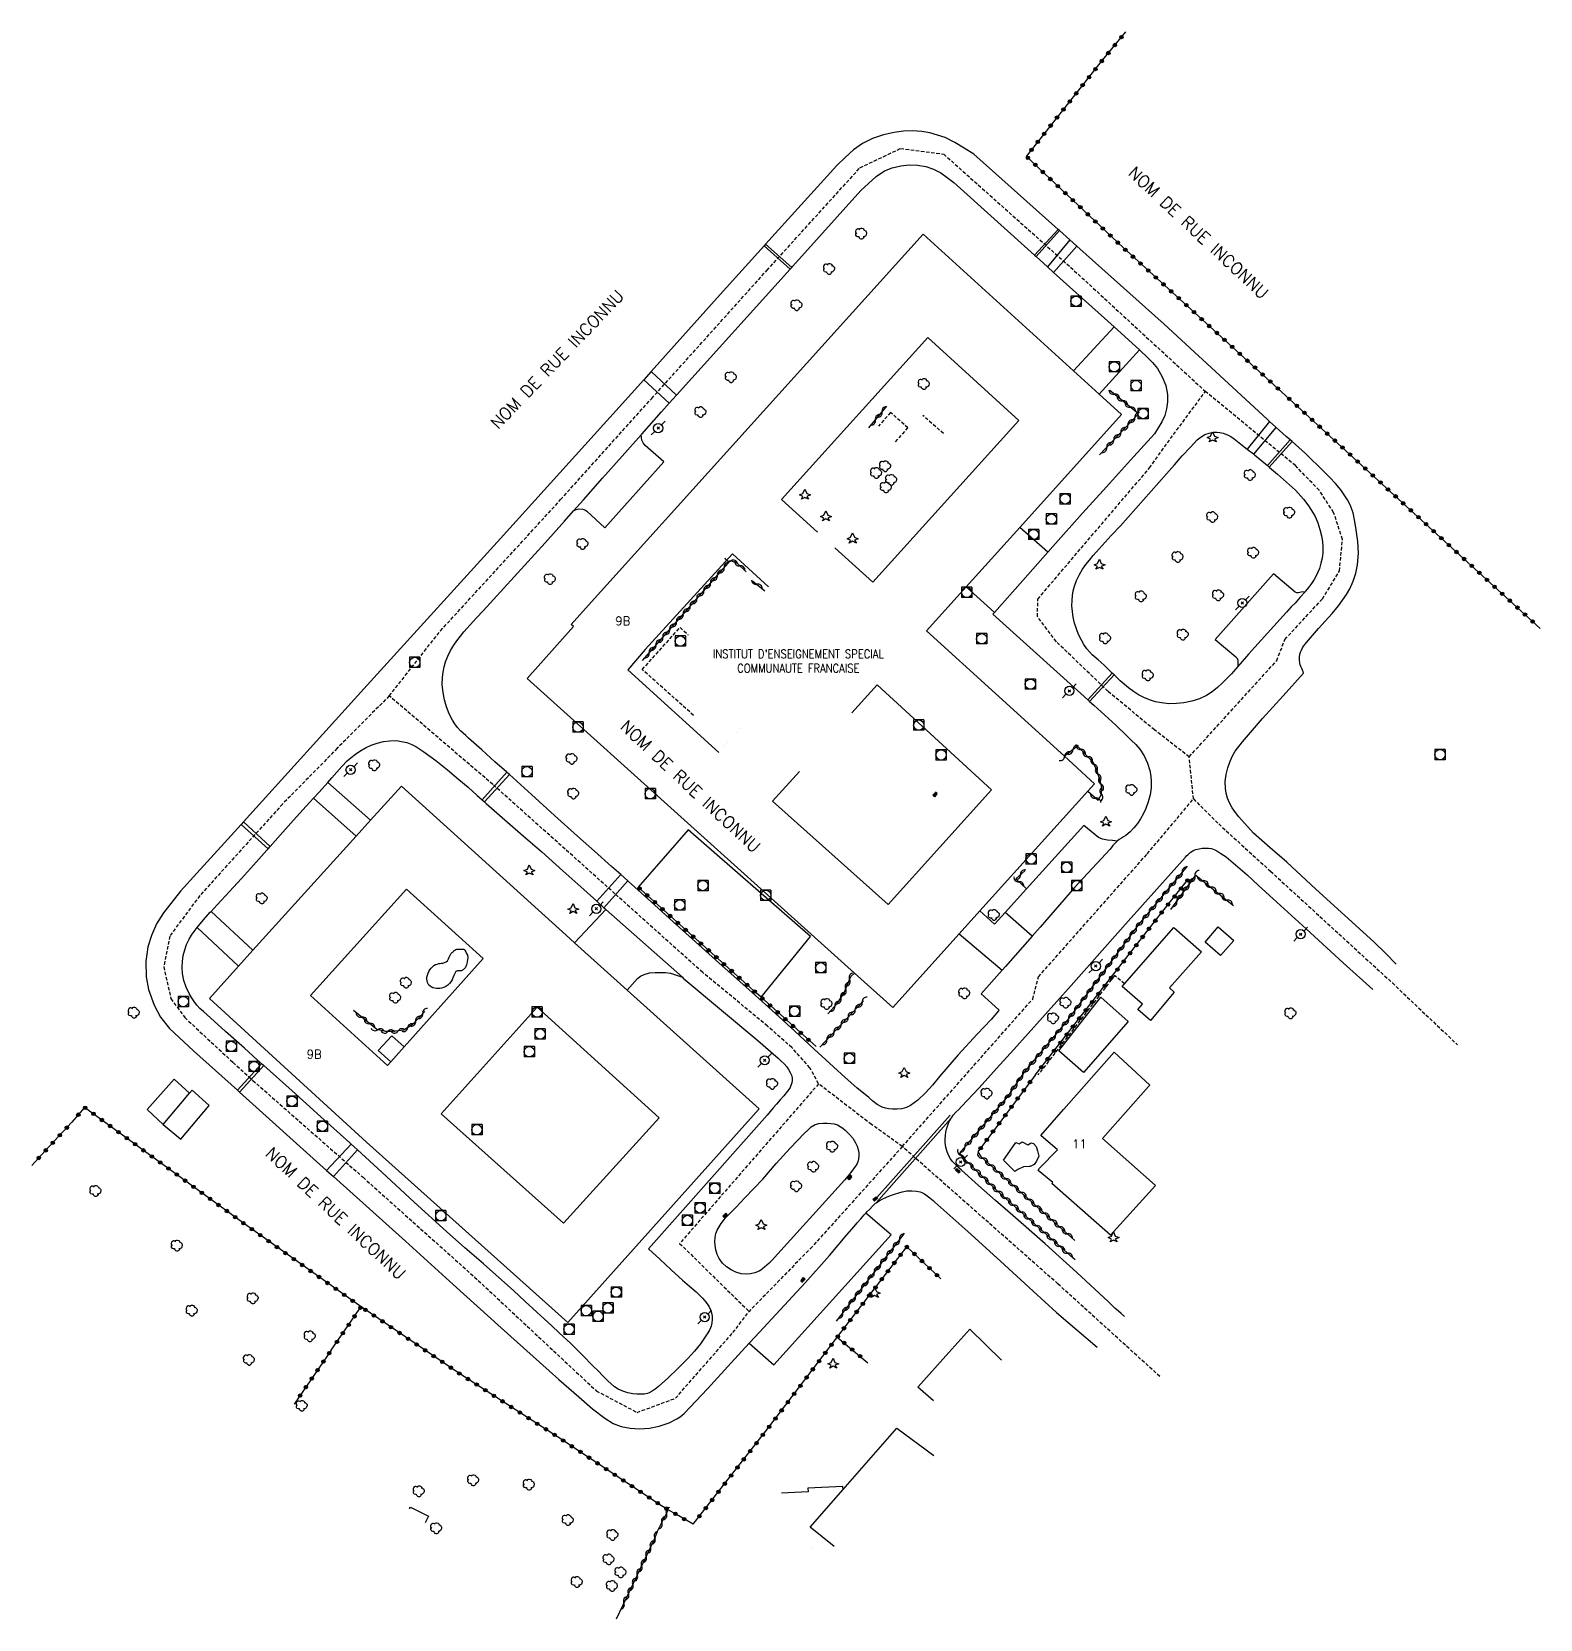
# Model space of a CAD drawing. Header units: millimetres. Extents: x 81000 to 81848, y 145999 to 147000.
# Drawn here: x 81628.2 to 81847.7, y 146670 to 146901 of the extents above; entities that cross this region are included whole.
import ezdxf
from ezdxf.enums import TextEntityAlignment as Align

# ---------------------------------------------------------------- set-up
doc = ezdxf.new("R2010")
doc.units = ezdxf.units.MM
doc.linetypes.add('DASHED', pattern=[0.75, 0.5, -0.25])
doc.layers.get('0').update_dxf_attribs({"linetype": 'CONTINUOUS'})
for name, color, linetype in [('W0001', 6, 'DASHED'), ('W0004', 5, 'CONTINUOUS'), ('W0006', 2, 'CONTINUOUS'), ('W0008', 7, 'CONTINUOUS'), ('W0016', 2, 'CONTINUOUS'), ('W0017', 7, 'CONTINUOUS'), ('W0101', 7, 'CONTINUOUS'), ('W0104', 1, 'CONTINUOUS'), ('W0112', 1, 'DASHED'), ('W0300', 7, 'CONTINUOUS'), ('W0303', 7, 'CONTINUOUS'), ('W0310', 3, 'CONTINUOUS'), ('W0323', 7, 'CONTINUOUS'), ('W0401', 7, 'CONTINUOUS'), ('W0420', 7, 'CONTINUOUS'), ('W0473', 7, 'CONTINUOUS'), ('W0515', 5, 'CONTINUOUS'), ('W0984', 7, 'CONTINUOUS'), ('W0989', 7, 'CONTINUOUS'), ('W0991', 7, 'CONTINUOUS')]:
    doc.layers.add(name, color=color, linetype=linetype)
doc.styles.get("Standard").update_dxf_attribs({"font": 'romans.shx', "width": 0.85})

msp = doc.modelspace()

# ---------------------------------------------------------------- texts
at = {"layer": 'W0984', "insert": (81739.75, 146809.41), "char_height": 1.25, "attachment_point": 5}
msp.add_mtext("INSTITUT D'ENSEIGNEMENT SPECIAL\\PCOMMUNAUTE FRANCAISE", dxfattribs=at)
at = {"layer": 'W0989'}
for rotation, p in [(316.8626, (81797.97, 146871.76)), (46.3244, (81704.66, 146853.33)), (316.8626, (81724.05, 146791.18)), (316.8626, (81672.44, 146729.05))]:
    msp.add_text('NOM DE RUE INCONNU', height=1.75, rotation=rotation, dxfattribs=at).set_placement(p, align=Align.MIDDLE_CENTER)
at = {"layer": 'W0991'}
for s, p in [('9B', (81714.2, 146815.25)), ('9B', (81669.3, 146752.2)), ('11', (81780.65, 146739.17))]:
    msp.add_text(s, height=1.25, dxfattribs=at).set_placement(p, align=Align.MIDDLE_CENTER)

# ---------------------------------------------------------------- blocks, each defined once
blk = doc.blocks.new('T473')
for p, q in [((-0.166667, 0.166667), (0.166667, -0.166667)), ((-0.166667, -0.166667), (0.166667, 0.166667)), ((0.500001, 0.500001), (1.000002, 1.000002)), ((-1.000002, -1.000002), (-0.500001, -0.500001))]:
    blk.add_line(p, q)
blk.add_ellipse((0, 0), major_axis=(0.471405, 0.471405), ratio=1, start_param=5.4977871438, end_param=11.780972451)
blk = doc.blocks.new('T300')
for p, q in [((-0.8, 0.51), (-0.86, 0.34)), ((-0.86, 0.34), (-0.86, 0.17)), ((-0.86, 0.17), (-0.74, 0.06)), ((-0.69, 0.63), (-0.8, 0.51)), ((-0.8, -0.06), (-0.74, 0.06)), ((-0.74, 0.06), (-0.69, 0.11)), ((-0.57, 0.69), (-0.69, 0.63)), ((-0.46, 0.69), (-0.57, 0.69)), ((-0.29, 0.63), (-0.46, 0.69)), ((-0.29, 0.63), (-0.17, 0.74)), ((-0.23, 0.57), (-0.29, 0.63)), ((-0.17, 0.74), (-0.06, 0.8)), ((-0.06, 0.8), (0.06, 0.8)), ((0.06, 0.8), (0.23, 0.74)), ((0.23, 0.74), (0.34, 0.63)), ((0.34, 0.63), (0.4, 0.51)), ((0.46, 0.46), (0.34, 0.46)), ((0.4, 0.51), (0.4, 0.46)), ((0.57, 0.4), (0.46, 0.46)), ((0.57, 0.4), (0.69, 0.29)), ((0.69, 0.29), (0.74, 0.17)), ((0.74, 0.06), (0.69, -0.17)), ((0.74, 0.17), (0.74, 0.06)), ((-0.8, -0.17), (-0.8, -0.06)), ((-0.8, -0.23), (-0.8, -0.17)), ((-0.74, -0.34), (-0.8, -0.23)), ((-0.69, -0.4), (-0.74, -0.34)), ((-0.51, -0.46), (-0.69, -0.4)), ((-0.4, -0.46), (-0.51, -0.46)), ((-0.4, -0.46), (-0.34, -0.46)), ((-0.34, -0.46), (-0.34, -0.4)), ((-0.34, -0.51), (-0.34, -0.46)), ((-0.29, -0.63), (-0.34, -0.51)), ((-0.17, -0.74), (-0.29, -0.63)), ((-0.06, -0.8), (-0.17, -0.74)), ((0.06, -0.8), (-0.06, -0.8)), ((0.17, -0.74), (0.06, -0.8)), ((0.23, -0.69), (0.17, -0.74)), ((0.29, -0.46), (0.23, -0.46)), ((0.29, -0.63), (0.23, -0.69)), ((0.46, -0.4), (0.29, -0.46)), ((0.34, -0.51), (0.29, -0.63)), ((0.34, -0.51), (0.34, -0.46)), ((0.57, -0.34), (0.46, -0.4)), ((0.63, -0.29), (0.57, -0.34)), ((0.69, -0.17), (0.63, -0.29))]:
    blk.add_line(p, q)
blk = doc.blocks.new('T420')
for p, q in [((0.75, 0.75), (-0.75, 0.75)), ((-0.75, 0.75), (-0.75, -0.75)), ((0.75, 0.75), (0.75, -0.75)), ((0.75, -0.75), (-0.75, -0.75))]:
    blk.add_line(p, q)
blk.add_ellipse((0, 0), major_axis=(-0.53, 0.53), ratio=1, start_param=3.926991, end_param=10.210176)
blk = doc.blocks.new('T303')
for p, q in [((-0.77, 0), (-0.28, 0.21)), ((-0.28, -0.21), (-0.77, 0)), ((-0.28, 0.21), (0, 0.83)), ((0, 0.83), (0.28, 0.21)), ((0.28, 0.21), (0.83, 0)), ((0.83, 0), (0.28, -0.21)), ((-0.49, -0.63), (-0.28, -0.21)), ((0, -0.35), (-0.49, -0.63)), ((0.56, -0.63), (0, -0.35)), ((0.28, -0.21), (0.56, -0.63))]:
    blk.add_line(p, q)
blk = doc.blocks.new('T401')
for p, q in [((-0.3, 0.3), (0, 0.3)), ((-0.3, -0.25), (-0.3, 0.3)), ((-0.3, 0.15), (0, 0.15)), ((-0.3, 0), (0, 0)), ((0, 0.3), (0, -0.25)), ((-0.3, -0.15), (0, -0.15)), ((-0.3, -0.25), (-0.3, -0.3)), ((-0.3, -0.3), (0, -0.3)), ((0, -0.3), (0, -0.25))]:
    blk.add_line(p, q)
blk = doc.blocks.new('t310o')
at = {"color": 0, "linetype": 'Continuous'}
for centre, start, end in [((-0.5, 0.38), 216.8699, 323.1304), ((0.5, -0.37), 36.8699, 143.1303)]:
    blk.add_arc(centre, 0.625, start, end, dxfattribs=at)
blk = doc.blocks.new('t323o')
at = {"color": 0, "linetype": 'Continuous'}
for radius in [0.25, 0.15]:
    blk.add_circle((0, 0), radius, dxfattribs=at)

# ---------------------------------------------------------------- linework, layer by layer
at = {"layer": 'W0001'}
for points in [[(81680.23, 146804.34), (81687.68, 146813.81), (81705.16, 146832.9), (81718.41, 146847.63), (81735.18, 146866.27), (81748.72, 146881.2), (81754.62, 146884.01), (81760.9, 146883.19), (81779.35, 146866.73), (81798.98, 146848.65)], [(81796.62, 146795.47), (81791.57, 146799.39), (81784.8, 146805.01), (81777.29, 146812.23), (81774.54, 146815.88), (81774.6, 146818.44), (81790.85, 146837.52), (81793.46, 146841.18), (81798.98, 146848.65)], [(81796.62, 146795.47), (81809.36, 146809.48), (81810.55, 146812.56), (81816.02, 146818.47), (81818.49, 146822.53), (81818.92, 146827.12), (81817.64, 146831.05), (81815.53, 146834.26), (81812.07, 146837.85), (81798.98, 146848.65)], [(81680.23, 146804.34), (81672.66, 146796.72), (81664.71, 146788.61), (81652.66, 146775.28), (81648.28, 146769.4), (81647.41, 146764.93), (81648.46, 146760.29), (81650.48, 146757.52), (81657.5, 146751.01), (81660.38, 146748.38), (81676.41, 146734.29), (81692.64, 146719.77), (81710.35, 146703.22), (81716.29, 146700.07), (81721.87, 146702.13), (81730.24, 146711.69), (81732.59, 146714.77)], [(81742.7, 146747.89), (81741.44, 146750.24), (81738.8, 146753.18), (81735.26, 146756.29), (81725.83, 146764.1), (81713.07, 146775.55), (81695.3, 146791.45), (81680.23, 146804.34)], [(81797.24, 146789.34), (81796.62, 146795.47)], [(81754.88, 146738.76), (81773.85, 146760.23), (81774.7, 146763.48), (81790.51, 146781.36), (81797.24, 146789.34)], [(81797.24, 146789.34), (81800.91, 146785.71), (81808.46, 146778.82), (81826.18, 146762.57), (81835.66, 146753.57)], [(81742.7, 146747.89), (81722.48, 146724.65), (81732.59, 146714.77)], [(81754.88, 146738.76), (81750.39, 146741.96), (81742.7, 146747.89)], [(81754.88, 146738.76), (81741.75, 146724.18), (81732.59, 146714.77)], [(81792.33, 146705.32), (81777.52, 146718.77), (81754.88, 146738.76)]]:
    msp.add_lwpolyline(points, dxfattribs=at)
at = {"layer": 'W0004'}
for points in [[(81777.54, 146872.23), (81774.12, 146868.48)], [(81774.35, 146868.27), (81777.74, 146872.05)], [(81734.78, 146869.84), (81738.57, 146866.43)], [(81738.8, 146866.7), (81734.99, 146870.08)], [(81811.33, 146841.59), (81807.99, 146837.88)], [(81808.27, 146837.63), (81811.6, 146841.35)], [(81785.41, 146807.67), (81781.85, 146803.78)], [(81782.13, 146803.53), (81785.69, 146807.4)], [(81697.35, 146793.22), (81693.76, 146789.2)], [(81694.07, 146788.92), (81697.7, 146792.9)], [(81662.92, 146782.44), (81659.03, 146786.02)], [(81658.69, 146785.65), (81662.62, 146782.09)], [(81661.66, 146750.81), (81658.13, 146746.95)], [(81658.44, 146746.67), (81661.97, 146750.54)], [(81750.77, 146730.92), (81761.86, 146743.31)], [(81751.05, 146730.55), (81761.99, 146742.89)]]:
    msp.add_lwpolyline(points, dxfattribs=at)
at = {"layer": 'W0006'}
for points in [[(81707.04, 146831.27), (81707.43, 146831.48), (81707.82, 146831.55), (81708.41, 146831.52), (81708.77, 146831.37), (81708.98, 146831.25), (81711.59, 146828.81), (81720.17, 146838.4), (81717.45, 146840.76), (81717.17, 146841.18), (81716.99, 146841.56), (81716.86, 146842.33)], [(81813.49, 146819.51), (81812.93, 146819.42), (81812.53, 146819.33), (81812.29, 146819.35), (81812.06, 146819.44), (81808.88, 146822.11), (81800.4, 146812.57), (81803.42, 146810.05), (81803.56, 146809.86), (81803.68, 146809.55), (81803.7, 146808.62)], [(81734.32, 146760.49), (81741.54, 146769.31), (81723.73, 146784.86), (81716.45, 146776.49)], [(81786.14, 146783.19), (81785.44, 146783.32), (81784.71, 146783.34), (81784.02, 146783.48), (81783.42, 146783.73), (81781.3, 146785.48), (81772.93, 146776.25), (81769.83, 146772.84)], [(81732.61, 146710.13), (81736.16, 146707), (81753.25, 146725.92), (81749.56, 146729.07)]]:
    msp.add_lwpolyline(points, dxfattribs=at)
at = {"layer": 'W0008'}
for points in [[(81765.27, 146883.19), (81763.9, 146884.04), (81762.54, 146884.88), (81761.12, 146885.58), (81760.01, 146885.96), (81758.86, 146886.27), (81757.71, 146886.47), (81756.38, 146886.56), (81755.03, 146886.51), (81753.71, 146886.35), (81752.12, 146885.99), (81750.56, 146885.45), (81749.1, 146884.74), (81747.77, 146883.79), (81746.55, 146882.67), (81745.33, 146881.55)], [(81807.95, 146844.6), (81792.98, 146858.45), (81780.27, 146869.79), (81779.26, 146870.7), (81777.74, 146872.05), (81777.54, 146872.23), (81777.06, 146872.65), (81765.27, 146883.19)], [(81745.33, 146881.55), (81734.99, 146870.08), (81734.78, 146869.84), (81728.39, 146862.75), (81718.35, 146851.54), (81717.28, 146850.35), (81713.7, 146846.35)], [(81748.83, 146877.88), (81749.94, 146878.91), (81751.05, 146879.94), (81752.27, 146880.76), (81753.42, 146881.2), (81754.65, 146881.5), (81755.88, 146881.62), (81757.09, 146881.58), (81758.3, 146881.37), (81759.44, 146881.01), (81760.46, 146880.46), (81761.42, 146879.77), (81762.38, 146879.07)], [(81762.38, 146879.07), (81774.12, 146868.48), (81774.35, 146868.27), (81775.98, 146866.8), (81776.89, 146865.98), (81785.7, 146858.04), (81789.41, 146854.69), (81789.6, 146854.52)], [(81719.82, 146845.66), (81720.97, 146846.93), (81722.02, 146848.1), (81738.57, 146866.43), (81738.8, 146866.7), (81738.97, 146866.88), (81748.83, 146877.88)], [(81789.6, 146854.52), (81790.45, 146853.7), (81791.29, 146852.87), (81792.02, 146851.97), (81792.7, 146850.79), (81793.21, 146849.5), (81793.48, 146848.18), (81793.48, 146847.16), (81793.34, 146846.13), (81793.07, 146845.14), (81792.64, 146844.22), (81792.1, 146843.35), (81791.55, 146842.47)], [(81713.7, 146846.35), (81696.42, 146827.25), (81677.03, 146805.9), (81659.03, 146786.02), (81658.69, 146785.65), (81656.24, 146782.94)], [(81767.83, 146757.26), (81765.77, 146755.1), (81763.01, 146752.09), (81760.31, 146748.96), (81759.25, 146747.69), (81758.26, 146746.58), (81757.13, 146745.53), (81756.61, 146745.12), (81756.06, 146744.74), (81755.48, 146744.45), (81754.83, 146744.27), (81754.14, 146744.18), (81753.46, 146744.18), (81752.94, 146744.24), (81752.42, 146744.35), (81751.93, 146744.51), (81751.24, 146744.89), (81750.61, 146745.39), (81749.99, 146745.89), (81748.24, 146747.32), (81746.55, 146748.83), (81744.87, 146750.36), (81742.04, 146752.93), (81739.23, 146755.54), (81736.41, 146758.13), (81732.54, 146761.61), (81728.66, 146765.08), (81724.78, 146768.54), (81721.53, 146771.48), (81718.29, 146774.42), (81715.03, 146777.35), (81714.94, 146777.43), (81713.92, 146778.34), (81712.56, 146779.54), (81710.08, 146781.73), (81707.61, 146783.92), (81704.25, 146786.95), (81700.9, 146790), (81697.7, 146792.9), (81697.54, 146793.04), (81697.35, 146793.22), (81695.61, 146794.77), (81693.68, 146796.48), (81691.76, 146798.21), (81691.36, 146798.56), (81690.96, 146798.9), (81690.58, 146799.27), (81690.17, 146799.75), (81689.79, 146800.26), (81689.45, 146800.79), (81688.96, 146801.73), (81688.57, 146802.73), (81688.27, 146803.75), (81688.06, 146804.84), (81687.95, 146805.95), (81687.97, 146807.06), (81688.05, 146807.82), (81688.2, 146808.57), (81688.41, 146809.3), (81688.74, 146810.14), (81689.16, 146810.94), (81689.62, 146811.72), (81690.08, 146812.38), (81690.58, 146813.02), (81691.1, 146813.65), (81691.99, 146814.69), (81692.93, 146815.7), (81693.87, 146816.7), (81696.89, 146820.01), (81699.91, 146823.32), (81702.93, 146826.64), (81705.71, 146829.76), (81707.04, 146831.27), (81708.47, 146832.89), (81711.24, 146836.02), (81714.1, 146839.23), (81716.86, 146842.33), (81716.96, 146842.45), (81719.82, 146845.66)], [(81813.27, 146807.66), (81813.18, 146807.88), (81813.09, 146808.1), (81812.99, 146808.33), (81812.88, 146808.6), (81812.78, 146808.87), (81812.7, 146809.15), (81812.65, 146809.56), (81812.67, 146809.98), (81812.73, 146810.4), (81812.82, 146810.71), (81812.94, 146811.02), (81813.09, 146811.32), (81813.27, 146811.59), (81813.48, 146811.86), (81813.68, 146812.12), (81814.25, 146812.81), (81814.84, 146813.49), (81815.44, 146814.16), (81816.42, 146815.24), (81817.41, 146816.32), (81818.33, 146817.45), (81818.93, 146818.25), (81819.5, 146819.08), (81819.99, 146819.94), (81820.48, 146821.05), (81820.86, 146822.22), (81821.12, 146823.41), (81821.25, 146825.09), (81821.15, 146826.8), (81820.93, 146828.49), (81820.74, 146829.73), (81820.47, 146830.96), (81820.06, 146832.13), (81819.66, 146832.88), (81819.18, 146833.61), (81818.68, 146834.31), (81817.9, 146835.24), (81817.07, 146836.13), (81816.21, 146837.01), (81813.54, 146839.61), (81811.6, 146841.35), (81811.33, 146841.59), (81811.3, 146841.61), (81810.75, 146842.11), (81809.27, 146843.42), (81809.24, 146843.45), (81808.31, 146844.28), (81807.95, 146844.6)], [(81791.55, 146842.47), (81788.07, 146838.63), (81784.59, 146834.79), (81781.12, 146830.95), (81776.76, 146826.06), (81776.05, 146825.27), (81772.42, 146821.16), (81768.28, 146816.49), (81768.07, 146816.26), (81772.96, 146811.84), (81777.86, 146807.42), (81781.85, 146803.78), (81782.13, 146803.53), (81782.73, 146802.98), (81784.34, 146801.52), (81785.95, 146800.07), (81787.51, 146798.57), (81788.19, 146797.92), (81788.86, 146797.27), (81789.46, 146796.57), (81790.05, 146795.61), (81790.54, 146794.57), (81790.88, 146793.49), (81791.03, 146792.67), (81791.1, 146791.82), (81791.09, 146790.98), (81790.94, 146789.96), (81790.67, 146788.95), (81790.31, 146787.98), (81789.96, 146787.21), (81789.55, 146786.46), (81789.08, 146785.76), (81788.58, 146785.14), (81788.01, 146784.55), (81787.39, 146784.04), (81787.08, 146783.84), (81786.75, 146783.66), (81786.44, 146783.46), (81786.14, 146783.19), (81785.96, 146783.03), (81785.53, 146782.55), (81785.1, 146782.06), (81779.95, 146776.44), (81774.93, 146770.71), (81773.75, 146769.38), (81769.9, 146764.98)], [(81826.75, 146765.3), (81825.25, 146766.87), (81823.49, 146768.53), (81819.26, 146772.38), (81815.04, 146776.24), (81810.84, 146780.13), (81808.4, 146782.23), (81805.96, 146784.35), (81803.83, 146786.72), (81803.34, 146787.39), (81802.87, 146788.07), (81802.48, 146788.79), (81802.21, 146789.47), (81802.01, 146790.17), (81801.89, 146790.89), (81801.87, 146791.89), (81802.01, 146792.91), (81802.24, 146793.89), (81802.52, 146794.72), (81802.87, 146795.53), (81803.3, 146796.3), (81803.64, 146796.76), (81804.02, 146797.21), (81804.4, 146797.66), (81807.29, 146801.04), (81810.28, 146804.35), (81813.27, 146807.66)], [(81717.93, 146723.9), (81719.58, 146722.36), (81721.23, 146720.82), (81722.89, 146719.3), (81723.89, 146718.45), (81724.88, 146717.61), (81725.8, 146716.69), (81726.16, 146716.29), (81726.5, 146715.87), (81726.78, 146715.42), (81726.98, 146714.99), (81727.13, 146714.54), (81727.21, 146714.08), (81727.23, 146713.6), (81727.18, 146713.11), (81727.07, 146712.64), (81726.87, 146712.14), (81726.6, 146711.67), (81726.31, 146711.2), (81725.52, 146710.05), (81724.62, 146708.97), (81723.68, 146707.92), (81722.26, 146706.51), (81720.78, 146705.08), (81719.38, 146703.84), (81718.9, 146703.46), (81718.49, 146703.16), (81718.06, 146702.92), (81717.82, 146702.84), (81717.57, 146702.79), (81717.32, 146702.75), (81716.78, 146702.71), (81716.23, 146702.73), (81715.68, 146702.79), (81714.94, 146702.93), (81714.21, 146703.15), (81713.52, 146703.46), (81712.99, 146703.81), (81712.5, 146704.23), (81712.02, 146704.66), (81711.31, 146705.38), (81710.62, 146706.1), (81709.91, 146706.82), (81708.3, 146708.46), (81706.66, 146710.1), (81704.97, 146711.67), (81703.88, 146712.67), (81702.78, 146713.67), (81701.69, 146714.68), (81699.99, 146716.23), (81698.29, 146717.79), (81696.59, 146719.34), (81693.92, 146721.7), (81691.23, 146724.04), (81688.56, 146726.4), (81683.84, 146730.68), (81679.16, 146735.01), (81675.63, 146738.26), (81674.7, 146739.11), (81674.47, 146739.32), (81670.28, 146743.09), (81666.09, 146746.85), (81661.97, 146750.54), (81661.9, 146750.6), (81661.66, 146750.81), (81659.15, 146753.06), (81656.41, 146755.52), (81653.68, 146757.99), (81653.18, 146758.42), (81652.68, 146758.85), (81652.22, 146759.32), (81651.82, 146759.86), (81651.45, 146760.43), (81651.13, 146761.03), (81650.7, 146761.97), (81650.35, 146762.95), (81650.15, 146763.95), (81650.09, 146764.82), (81650.13, 146765.69), (81650.25, 146766.55), (81650.46, 146767.37), (81650.75, 146768.17), (81651.11, 146768.93), (81651.46, 146769.51), (81651.85, 146770.07), (81652.26, 146770.62), (81653.19, 146771.76), (81654.19, 146772.85), (81654.32, 146772.98), (81655.2, 146773.93), (81656.96, 146775.86), (81658.73, 146777.78), (81660.49, 146779.7), (81662.43, 146781.88), (81662.62, 146782.09), (81662.92, 146782.44), (81664.36, 146784.07), (81666.29, 146786.25), (81668.15, 146788.3), (81669.22, 146789.47), (81670.02, 146790.35), (81671.3, 146791.75), (81671.88, 146792.4), (81672.6, 146793.25), (81673.32, 146794.09), (81674.1, 146794.88), (81674.69, 146795.39), (81675.32, 146795.87), (81675.97, 146796.3), (81676.77, 146796.77), (81677.6, 146797.17), (81678.47, 146797.48), (81679.38, 146797.7), (81680.32, 146797.82), (81681.26, 146797.83), (81682.02, 146797.73), (81682.78, 146797.54), (81683.51, 146797.28), (81684.11, 146796.97), (81684.68, 146796.59), (81685.24, 146796.2), (81687.01, 146794.95), (81688.71, 146793.59), (81690.37, 146792.2), (81691.71, 146791.05), (81693.02, 146789.86), (81693.76, 146789.2), (81694.07, 146788.92), (81694.34, 146788.69), (81697.02, 146786.33), (81699.72, 146783.99), (81702.41, 146781.63), (81705.48, 146778.9), (81708.53, 146776.15), (81710.42, 146774.45), (81711.47, 146773.5), (81711.59, 146773.4), (81711.76, 146773.24), (81722.88, 146763.39), (81723.01, 146763.27), (81733.87, 146754.18), (81736.82, 146751.63)], [(81656.24, 146782.94), (81652.25, 146778.55), (81649.86, 146775.94), (81647.38, 146772.77), (81646.36, 146771.17), (81645.65, 146769.49), (81645.09, 146767.83), (81644.81, 146765.68), (81644.85, 146763.44), (81645.21, 146761.61), (81646.02, 146759.33), (81646.93, 146757.6), (81648.26, 146755.92), (81651.74, 146752.67), (81658.13, 146746.95), (81658.44, 146746.67), (81671.12, 146735.28), (81672.1, 146734.4), (81682.59, 146724.97)], [(81796.07, 146780.88), (81796.24, 146781.05), (81796.4, 146781.21), (81796.57, 146781.37), (81796.77, 146781.54), (81796.99, 146781.7), (81797.21, 146781.84), (81797.61, 146782), (81798.05, 146782.1), (81798.49, 146782.17), (81798.95, 146782.2), (81799.41, 146782.2), (81799.86, 146782.13), (81800.34, 146781.95), (81800.79, 146781.7), (81801.24, 146781.42), (81801.98, 146780.91), (81802.67, 146780.34), (81803.36, 146779.76), (81805.04, 146778.32), (81806.67, 146776.82), (81808.29, 146775.32), (81813.66, 146770.43), (81819.01, 146765.52), (81823.34, 146761.63)], [(81787.21, 146714.03), (81786.72, 146714.48), (81786.31, 146714.79), (81785.81, 146715.23), (81785.34, 146715.7), (81784.87, 146716.16), (81780.29, 146720.42), (81775.64, 146724.59), (81770.97, 146728.74), (81768.46, 146730.92), (81765.94, 146733.1), (81763.47, 146735.33), (81763.11, 146735.66), (81762.75, 146735.99), (81762.42, 146736.33), (81762.15, 146736.65), (81761.9, 146736.98), (81761.68, 146737.33), (81761.39, 146737.97), (81761.2, 146738.67), (81761.1, 146739.37), (81761.1, 146739.86), (81761.14, 146740.37), (81761.22, 146740.86), (81761.32, 146741.3), (81761.44, 146741.73), (81761.6, 146742.15), (81761.79, 146742.56), (81761.99, 146742.89), (81762.02, 146742.95), (81762.27, 146743.31), (81762.65, 146743.76), (81763.08, 146744.17), (81763.51, 146744.58), (81766.08, 146747.31), (81768.59, 146750.1), (81771.09, 146752.89), (81779.45, 146762.19), (81787.76, 146771.54), (81796.07, 146780.88)], [(81769.9, 146764.98), (81769.4, 146764.43), (81766.37, 146761.01), (81768.93, 146758.66), (81768.85, 146758.5), (81767.83, 146757.26)], [(81736.82, 146751.63), (81737.27, 146751.2), (81737.67, 146750.78), (81738.06, 146750.35), (81738.32, 146749.97), (81738.54, 146749.56), (81738.77, 146749.15)], [(81738.77, 146749.15), (81738.83, 146748.76), (81738.83, 146748.39), (81738.78, 146748.01), (81738.68, 146747.65), (81738.54, 146747.36), (81738.35, 146747.08), (81738.16, 146746.8), (81737.66, 146746.16), (81737.1, 146745.55), (81736.55, 146744.94), (81736.1, 146744.4), (81735.65, 146743.86), (81735.21, 146743.32)], [(81735.21, 146743.32), (81717.93, 146723.9)], [(81723.15, 146699.91), (81726.52, 146703.5), (81730, 146707.28), (81732.61, 146710.13), (81733.46, 146711.05), (81737.09, 146714.99), (81740.72, 146718.93), (81744.29, 146722.92), (81745.55, 146724.42), (81746.8, 146725.92), (81747.85, 146727.11), (81748.33, 146727.68), (81748.82, 146728.26), (81749.32, 146728.82), (81749.56, 146729.07), (81749.62, 146729.14), (81749.72, 146729.24), (81750.13, 146729.66), (81750.55, 146730.07), (81750.7, 146730.22), (81750.84, 146730.37), (81750.99, 146730.51), (81751.05, 146730.55), (81751.49, 146730.87), (81752.03, 146731.16), (81752.58, 146731.42), (81753.16, 146731.65), (81753.76, 146731.85), (81754.36, 146732.04)], [(81754.36, 146732.04), (81754.88, 146732.19), (81755.56, 146732.3), (81756.26, 146732.34), (81756.94, 146732.29), (81757.2, 146732.23), (81757.46, 146732.16), (81757.71, 146732.07), (81758.12, 146731.86), (81758.51, 146731.59), (81758.88, 146731.31), (81759.12, 146731.1), (81759.35, 146730.89), (81759.59, 146730.67), (81764.39, 146726.38), (81769.17, 146722.07), (81773.91, 146717.73), (81777.29, 146714.59), (81783.22, 146709.59), (81783.22, 146709.59)], [(81682.59, 146724.97), (81689.55, 146718.68), (81696.5, 146712.39), (81703.49, 146706.14), (81704.92, 146704.87), (81706.36, 146703.61), (81707.79, 146702.35)], [(81707.79, 146702.35), (81709.79, 146700.61), (81711.61, 146699.23), (81712.82, 146698.46), (81713.99, 146698.03), (81715.3, 146697.8), (81716.65, 146697.69), (81718.08, 146697.76), (81719.51, 146698.09), (81720.96, 146698.56), (81722.09, 146699.13), (81722.57, 146699.45), (81723.15, 146699.91)]]:
    msp.add_lwpolyline(points, dxfattribs=at)
for points in [[(81793.65, 146803.21), (81792.57, 146803.31), (81791.7, 146803.49), (81790.84, 146803.76), (81790.02, 146804.1), (81789.25, 146804.51), (81788.51, 146805), (81787.8, 146805.52), (81786.57, 146806.55), (81785.69, 146807.4), (81785.41, 146807.67), (81784.26, 146808.81), (81783.38, 146809.57), (81782.5, 146810.33), (81781.73, 146811.18), (81781.28, 146811.84), (81780.88, 146812.54), (81780.53, 146813.26), (81780.2, 146814.09), (81779.93, 146814.94), (81779.74, 146815.81), (81779.62, 146816.61), (81779.56, 146817.43), (81779.57, 146818.23), (81779.64, 146818.93), (81779.76, 146819.62), (81779.93, 146820.29), (81780.24, 146821.16), (81780.65, 146821.99), (81781.11, 146822.79), (81781.59, 146823.47), (81782.12, 146824.11), (81782.66, 146824.75), (81783.95, 146826.23), (81785.28, 146827.67), (81786.61, 146829.11), (81788.86, 146831.63), (81791.09, 146834.16), (81793.34, 146836.68), (81794.48, 146837.98), (81795.62, 146839.28), (81796.8, 146840.54), (81797.29, 146841.08), (81797.79, 146841.61), (81798.35, 146842.05), (81798.91, 146842.36), (81799.53, 146842.6), (81800.15, 146842.73), (81800.62, 146842.74), (81801.1, 146842.68), (81801.56, 146842.58), (81801.94, 146842.45), (81802.3, 146842.29), (81802.66, 146842.11), (81803.18, 146841.77), (81803.67, 146841.38), (81804.15, 146840.99), (81805.07, 146840.27), (81805.96, 146839.57), (81806.03, 146839.51), (81806.13, 146839.43), (81807.74, 146838.1), (81807.99, 146837.88), (81808.27, 146837.63), (81808.31, 146837.6), (81809.47, 146836.59), (81810.79, 146835.44), (81812.08, 146834.26), (81813.24, 146832.98), (81813.86, 146832.17), (81814.44, 146831.32), (81814.93, 146830.43), (81815.32, 146829.52), (81815.64, 146828.58), (81815.88, 146827.62), (81816.01, 146826.8), (81816.07, 146825.97), (81816.06, 146825.15), (81815.96, 146824.39), (81815.79, 146823.64), (81815.56, 146822.9), (81815.34, 146822.36), (81815.08, 146821.82), (81814.8, 146821.3), (81814.41, 146820.7), (81813.98, 146820.12), (81813.53, 146819.56), (81813.49, 146819.51), (81812.79, 146818.7), (81812.02, 146817.86), (81811.47, 146817.28), (81810.79, 146816.52), (81808.03, 146813.46), (81805.27, 146810.41), (81804.02, 146808.99), (81803.7, 146808.62), (81802.77, 146807.57), (81801.45, 146806.24), (81800.72, 146805.57), (81799.97, 146804.92), (81799.16, 146804.38), (81798.11, 146803.9), (81796.98, 146803.56), (81795.83, 146803.33), (81794.75, 146803.22)], [(81732.18, 146720.18), (81731.43, 146720.26), (81730.67, 146720.48), (81729.98, 146720.8), (81729.31, 146721.25), (81728.71, 146721.81), (81728.23, 146722.45), (81727.95, 146723.05), (81727.75, 146723.72), (81727.64, 146724.39), (81727.62, 146724.96), (81727.65, 146725.55), (81727.76, 146726.1), (81727.96, 146726.61), (81728.21, 146727.1), (81728.5, 146727.57), (81729.16, 146728.4), (81729.92, 146729.16), (81730.69, 146729.92), (81731.98, 146731.29), (81733.28, 146732.65), (81734.56, 146734.03), (81736.54, 146736.31), (81738.54, 146738.52), (81740.63, 146740.71), (81741.13, 146741.17), (81741.63, 146741.62), (81742.19, 146741.95), (81742.75, 146742.11), (81743.35, 146742.16), (81743.95, 146742.16), (81744.47, 146742.13), (81744.98, 146742.05), (81745.46, 146741.9), (81745.85, 146741.69), (81746.21, 146741.42), (81746.55, 146741.13), (81747.14, 146740.58), (81747.67, 146739.97), (81748.09, 146739.3), (81748.3, 146738.83), (81748.46, 146738.34), (81748.55, 146737.84), (81748.56, 146737.4), (81748.52, 146736.96), (81748.41, 146736.54), (81748.3, 146736.3), (81748.17, 146736.07), (81748.02, 146735.84), (81747.55, 146735.16), (81747.02, 146734.51), (81746.49, 146733.87), (81735.85, 146722.12), (81735.5, 146721.81), (81735.16, 146721.5), (81734.81, 146721.2), (81734.55, 146720.99), (81734.3, 146720.79), (81734.03, 146720.61), (81733.44, 146720.37), (81732.81, 146720.23)]]:
    msp.add_lwpolyline(points, close=True, dxfattribs=at)
at = {"layer": 'W0016'}
for points in [[(81779.26, 146870.7), (81775.98, 146866.8)], [(81776.89, 146865.98), (81780.27, 146869.79)], [(81718.35, 146851.54), (81722.02, 146848.1)], [(81720.97, 146846.93), (81717.28, 146850.35)], [(81808.31, 146844.28), (81805.07, 146840.27)], [(81806.03, 146839.51), (81809.27, 146843.42)], [(81710.42, 146774.45), (81713.92, 146778.34)], [(81711.47, 146773.5), (81714.94, 146777.43)], [(81674.7, 146739.11), (81671.12, 146735.28)], [(81672.1, 146734.4), (81675.63, 146738.26)]]:
    msp.add_lwpolyline(points, dxfattribs=at)
at = {"layer": 'W0017'}
for points in [[(81779.77, 146851.67), (81785.7, 146858.04)], [(81789.41, 146854.69), (81783.53, 146848.26)], [(81776.05, 146825.27), (81771.96, 146828.84)], [(81764.18, 146820.2), (81768.28, 146816.49)], [(81677.49, 146786.24), (81671.3, 146791.75)], [(81669.22, 146789.47), (81675.39, 146783.92)], [(81654.32, 146772.98), (81660.4, 146767.33)], [(81711.76, 146773.24), (81707.19, 146768.43)], [(81769.83, 146772.84), (81768.29, 146771.12), (81766.17, 146773.05)], [(81773.75, 146769.38), (81769.83, 146772.84)], [(81652.26, 146770.62), (81658.31, 146765.02)], [(81763.16, 146769.71), (81769.4, 146764.43)], [(81714.85, 146761.54), (81716.37, 146763.21), (81716.79, 146763.55), (81717.33, 146763.8), (81718.1, 146764.02), (81718.94, 146764.1), (81719.77, 146764.11), (81720.43, 146764.1), (81721.15, 146764.01), (81722.88, 146763.39)]]:
    msp.add_lwpolyline(points, dxfattribs=at)
at = {"layer": 'W0101'}
for points in [[(81753.5, 146758.99), (81747.93, 146763.99), (81700.28, 146806.87), (81707.02, 146814.45), (81706.68, 146814.73), (81709.64, 146818.02), (81757.9, 146871.52), (81779.77, 146851.67), (81783.53, 146848.26), (81786.79, 146845.31), (81771.96, 146828.84), (81764.18, 146820.2), (81758.42, 146813.8), (81778.48, 146795.55), (81782.86, 146791.57), (81781.86, 146790.46), (81766.17, 146773.05), (81763.16, 146769.71)], [(81679.99, 146750.58), (81680.44, 146751.09), (81682.39, 146753.27), (81693.88, 146766.12), (81682.74, 146776.23), (81668.76, 146760.73)], [(81785.15, 146725.86), (81776.65, 146733.39), (81776.76, 146733.55), (81774.66, 146735.29), (81774.84, 146735.61), (81777.47, 146738.3), (81775.05, 146740.39), (81778.34, 146744.16), (81778.36, 146744.18), (81785.68, 146752.48), (81790.9, 146747.7), (81790.71, 146747.49), (81783.99, 146739.91), (81791.65, 146733.15), (81791.72, 146733.09)]]:
    msp.add_lwpolyline(points, close=True, dxfattribs=at)
for points in [[(81750.57, 146820.91), (81771.83, 146844.44), (81758.61, 146856.51), (81737.28, 146832.91), (81742.55, 146828.15)], [(81735.41, 146820.23), (81730.15, 146825.03), (81717.47, 146811.1), (81714.93, 146808.15), (81728.2, 146796.13)], [(81745.07, 146825.88), (81750.57, 146820.91)], [(81751.21, 146805.96), (81747.53, 146801.86)], [(81752.8, 146774.01), (81767.87, 146790.69), (81751.21, 146805.96)], [(81739.9, 146793.34), (81736.01, 146789.01), (81752.8, 146774.01)], [(81654.05, 146760.3), (81658.31, 146765.02), (81660.4, 146767.33), (81675.39, 146783.92), (81677.49, 146786.24), (81681.99, 146791.22), (81705.96, 146769.54), (81707.19, 146768.43), (81714.85, 146761.54), (81734.06, 146744.24)], [(81734.06, 146744.24), (81706.19, 146713.18), (81676.91, 146739.42), (81654.05, 146760.3)], [(81705.57, 146727.61), (81719.49, 146742.96), (81701.76, 146759.04), (81687.8, 146743.5)], [(81687.8, 146743.5), (81705.57, 146727.61)], [(81759.4, 146701.76), (81757.16, 146703.75), (81761.67, 146708.79), (81764.69, 146712.18), (81769.33, 146707.67)], [(81744.96, 146680.54), (81741.45, 146683.38), (81746.27, 146688.86), (81754.08, 146697.76), (81759.45, 146693.82)]]:
    msp.add_lwpolyline(points, dxfattribs=at)
at = {"layer": 'W0101', "const_width": 0.002}
msp.add_lwpolyline([(81728.2, 146796.13), (81731.99, 146800.33)], dxfattribs=at)
at = {"layer": 'W0104'}
for points in [[(81791.01, 146757.12), (81789.15, 146758.69), (81789.82, 146759.47), (81786.85, 146762.05), (81787.2, 146762.44), (81794.39, 146770.63), (81798.41, 146767.12), (81793.75, 146761.86), (81794.41, 146761.23)], [(81801.18, 146766.57), (81798.93, 146768.52), (81800.85, 146770.73), (81803.11, 146768.75)]]:
    msp.add_lwpolyline(points, close=True, dxfattribs=at)
for points in [[(81680.44, 146751.09), (81678.63, 146752.75), (81680.6, 146754.88), (81682.39, 146753.27)], [(81647.35, 146741.97), (81645.02, 146744.15), (81648.93, 146748.59), (81651.16, 146746.51)], [(81647.35, 146741.97), (81649.89, 146739.84), (81654.02, 146744.75), (81651.57, 146746.99), (81651.16, 146746.51)], [(81647.35, 146741.97), (81651.16, 146746.51)], [(81746.27, 146688.86), (81746.22, 146689.29), (81741.11, 146689.07), (81741.18, 146688.52), (81737.28, 146688.3)], [(81683.19, 146686.03), (81683.32, 146686.3), (81685.93, 146684.97), (81685.44, 146683.98)], [(81741.67, 146680.34), (81741.67, 146680.34)]]:
    msp.add_lwpolyline(points, dxfattribs=at)
at = {"layer": 'W0112'}
for points in [[(81753.91, 146841.31), (81755.69, 146843.36), (81753.16, 146845.58), (81751.42, 146843.6)], [(81760.87, 146842.52), (81757.87, 146845.14)], [(81724.5, 146801.51), (81717.05, 146808.18), (81722.54, 146814.3), (81723.7, 146813.23)], [(81787.2, 146762.44), (81785.76, 146763.65), (81774.62, 146749.18)]]:
    msp.add_lwpolyline(points, dxfattribs=at)
at = {"layer": 'W0310'}
for points in [[(81789.22, 146845.4), (81785.07, 146848.78)], [(81749.99, 146843.37), (81752.64, 146846.49)], [(81789.22, 146845.4), (81783.59, 146839.4)], [(81717.06, 146809.51), (81729.89, 146824.06), (81730.84, 146823.64), (81732.16, 146822.42)], [(81733.15, 146821.06), (81734.87, 146819.63)], [(81781.86, 146790.46), (81783.37, 146789.15), (81783.84, 146790.03), (81783.91, 146791.03), (81783.73, 146791.84), (81783.24, 146793.4), (81782.65, 146794.7), (81780.38, 146797.02), (81778.48, 146795.55)], [(81780.01, 146722.26), (81779.68, 146722.55), (81768.69, 146732.34), (81763.62, 146737.23), (81763.32, 146737.75), (81763.33, 146738.01), (81764.42, 146739.15), (81770.27, 146746.09), (81772.62, 146749.52), (81778.78, 146756.92), (81784.16, 146764.16), (81789.17, 146770.89), (81796.37, 146779.55)], [(81772.93, 146776.25), (81771.41, 146777.73), (81772.73, 146778.95)], [(81793.94, 146773.27), (81797.59, 146778.27), (81797.6, 146778.26), (81801.97, 146774.73), (81803.09, 146773.83)], [(81744.04, 146758.07), (81745.44, 146759.62), (81746.42, 146761.13), (81746.8, 146762.11), (81747.41, 146763.53), (81747.93, 146763.99)], [(81685.38, 146758.41), (81683.56, 146756.48), (81682.34, 146755.71), (81680.75, 146755.49), (81679.66, 146755.52), (81678.4, 146755.81), (81677.35, 146756.68), (81675.04, 146758.54)], [(81742.88, 146753.23), (81749.25, 146759.97)], [(81766.32, 146737.3), (81780, 146725.07)], [(81745.29, 146713.36), (81754.99, 146725.88), (81755.19, 146726.14)], [(81719.21, 146682.67), (81720.1, 146684.44), (81720.45, 146685.14), (81720.83, 146685.91)], [(81719.21, 146682.67), (81718.71, 146681.48), (81713.72, 146671)], [(81713.67, 146670.91), (81713.23, 146669.97)], [(81713.72, 146671), (81713.67, 146670.91)]]:
    msp.add_lwpolyline(points, dxfattribs=at)
at = {"layer": 'W0323'}
for points in [[(81810.63, 146848.08), (81786.99, 146869.59), (81774.73, 146881.16), (81772.93, 146882.86), (81784.02, 146896.88), (81787.39, 146900.99)], [(81847.7, 146814.15), (81828.21, 146831.95), (81810.63, 146848.08)], [(81742.34, 146753.3), (81734.32, 146760.49), (81733.71, 146761.03), (81716.45, 146776.49)], [(81774.19, 146749.14), (81786.21, 146764.56), (81792.58, 146772.78), (81796.39, 146777.52)], [(81774.19, 146749.14), (81765.87, 146737.99), (81766.32, 146737.3)], [(81676.12, 146715.43), (81658.86, 146727.72), (81635.9, 146744.46), (81634.04, 146742.3)], [(81628.21, 146736), (81630.18, 146738.13), (81634.04, 146742.3)], [(81724.44, 146683.79), (81724.44, 146683.79), (81724.44, 146683.79), (81729.56, 146690.35), (81735.33, 146697.75), (81745.18, 146710.7), (81746.72, 146712.74), (81755.53, 146724.17), (81760.48, 146719.53)], [(81671.78, 146709.12), (81675.86, 146715.05), (81676.12, 146715.43)], [(81724.44, 146683.79), (81722.02, 146685.21), (81720.83, 146685.91), (81719.83, 146686.5), (81704.7, 146696.53), (81690.51, 146705.69), (81676.12, 146715.43)], [(81745.42, 146711.02), (81749.88, 146707.29)], [(81671.78, 146709.12), (81666.4, 146701.29)]]:
    msp.add_lwpolyline(points, dxfattribs=at)
at = {"layer": 'W0515'}
for points in [[(81687.35, 146761.75), (81687.11, 146761.77), (81686.84, 146761.81), (81686.58, 146761.88), (81686.34, 146761.99), (81686.17, 146762.11), (81686.01, 146762.26), (81685.88, 146762.43), (81685.78, 146762.65), (81685.72, 146762.9), (81685.69, 146763.14), (81685.71, 146763.43), (81685.77, 146763.71), (81685.87, 146763.99), (81685.99, 146764.25), (81686.14, 146764.5), (81686.32, 146764.73), (81686.51, 146764.92), (81686.73, 146765.1), (81686.96, 146765.24), (81687.18, 146765.32), (81687.42, 146765.38), (81687.65, 146765.42), (81687.83, 146765.45), (81688.01, 146765.47), (81688.18, 146765.51), (81688.36, 146765.58), (81688.53, 146765.66), (81688.68, 146765.78), (81688.74, 146765.88), (81688.8, 146765.98), (81688.85, 146766.09), (81688.94, 146766.3), (81689.03, 146766.51), (81689.13, 146766.71), (81689.18, 146766.79), (81689.24, 146766.87), (81689.31, 146766.94), (81689.35, 146766.98), (81689.4, 146767.01), (81689.45, 146767.05), (81689.52, 146767.12), (81689.6, 146767.2), (81689.67, 146767.27), (81689.79, 146767.35), (81689.92, 146767.42), (81690.05, 146767.47), (81690.22, 146767.5), (81690.4, 146767.5), (81690.58, 146767.5), (81690.64, 146767.5), (81690.7, 146767.5), (81690.75, 146767.5), (81690.86, 146767.51), (81690.98, 146767.51), (81691.07, 146767.48), (81691.12, 146767.44), (81691.16, 146767.39), (81691.2, 146767.33), (81691.36, 146767.1), (81691.49, 146766.85), (81691.6, 146766.59), (81691.63, 146766.51), (81691.65, 146766.42), (81691.67, 146766.34), (81691.67, 146766.24), (81691.65, 146766.13), (81691.63, 146766.03), (81691.56, 146765.61), (81691.47, 146765.21), (81691.3, 146764.84), (81691.23, 146764.74), (81691.14, 146764.64), (81691.05, 146764.55), (81690.94, 146764.47), (81690.82, 146764.4), (81690.69, 146764.35), (81690.54, 146764.32), (81690.37, 146764.33), (81690.21, 146764.32), (81690.11, 146764.3), (81690.01, 146764.28), (81689.92, 146764.24), (81689.85, 146764.15), (81689.8, 146764.04), (81689.75, 146763.93), (81689.62, 146763.63), (81689.5, 146763.33), (81689.36, 146763.04), (81689.19, 146762.75), (81689, 146762.47), (81688.77, 146762.24), (81688.48, 146762.04), (81688.16, 146761.89), (81687.82, 146761.79), (81687.59, 146761.76)], [(81781.23, 146749.55), (81777.67, 146752.68), (81783.74, 146760.48), (81787.74, 146756.97)], [(81771.23, 146735.14), (81769.59, 146736.78), (81770.16, 146737.6), (81771.4, 146739.36), (81771.87, 146739.15), (81772.33, 146739.43), (81773.15, 146739.01), (81773.62, 146739.28), (81773.95, 146739.21), (81774.34, 146738.77), (81774.55, 146738.16), (81774.73, 146737.38), (81774.41, 146736.65), (81774.05, 146736.17), (81773.46, 146735.88), (81773.33, 146735.87), (81772.52, 146735.81), (81771.67, 146735.42)]]:
    msp.add_lwpolyline(points, close=True, dxfattribs=at)

# ---------------------------------------------------------------- block references
at = {"layer": 'W0300'}
for p in [(81748.93, 146871.6), (81744.25, 146866.47), (81739.52, 146861.2), (81729.97, 146850.72), (81758.03, 146849.72), (81725.53, 146845.64), (81751.1, 146836.77), (81752.4, 146837.77), (81753.3, 146835.78), (81805.48, 146836.47), (81752.52, 146834.68), (81800.02, 146830.36), (81811.21, 146831.01), (81708.38, 146826.46), (81794.97, 146824.55), (81805.97, 146825.17), (81703.64, 146821.33), (81789.61, 146818.82), (81800.85, 146818.98), (81784.42, 146812.72), (81795.71, 146813.26), (81790.62, 146807.33), (81678.08, 146794.25), (81706.8, 146795.18), (81707.04, 146790.13), (81788.25, 146790.67), (81661.7, 146774.87), (81768.22, 146772.48), (81682.69, 146762.59), (81681.13, 146760.41), (81743.89, 146759.5), (81763.93, 146761.05), (81778.66, 146759.68), (81643.09, 146758.24), (81776.84, 146757.43), (81811.38, 146758.16), (81735.96, 146747.88), (81767.18, 146746.48), (81744.7, 146738.75), (81741.96, 146735.82), (81637.52, 146732.29), (81739.48, 146732.99), (81649.36, 146724.33), (81660.39, 146716.67), (81651.52, 146714.87), (81668.69, 146711.15), (81659.85, 146707.72), (81667.52, 146701.03), (81692.48, 146690.2), (81684.55, 146688.59), (81700.58, 146689.55), (81706.24, 146684.4), (81687.09, 146683.21), (81712.73, 146682.24), (81712.18, 146678.67), (81713.92, 146676.78), (81707.55, 146675.39), (81712.67, 146674.8)]:
    msp.add_blockref('T300', p, dxfattribs=at)
at = {"layer": 'W0303'}
for p in [(81800.01, 146841.93), (81740.69, 146833.58), (81743.74, 146830.44), (81747.64, 146827.22), (81783.55, 146823.4), (81784.5, 146786.01), (81700.6, 146778.92), (81706.97, 146773.31), (81755.14, 146749.45), (81734.34, 146727.3), (81785.59, 146725.51), (81750.83, 146717.44), (81744.8, 146707.14)]:
    msp.add_blockref('T303', p, dxfattribs=at)
at = {"layer": 'W0310'}
for p, rotation in [((81785.73, 146848.24), 140.9154890825951), ((81786.9, 146847.29), 140.9154890825951), ((81751.93, 146845.66), 49.55184955649667), ((81788.06, 146846.35), 140.9154890825951), ((81788.72, 146844.87), 226.8215828905942), ((81750.96, 146844.52), 49.55184955649667), ((81786.67, 146842.68), 226.8215828905942), ((81787.7, 146843.78), 226.8215828905942), ((81784.62, 146840.49), 226.8215828905942), ((81785.64, 146841.59), 226.8215828905942), ((81727.97, 146821.89), 48.61515317735432), ((81728.96, 146823.01), 48.61515317735432), ((81729.98, 146824.02), 336.1659391243083), ((81731.25, 146823.26), 317.3032417846035), ((81725.99, 146819.64), 48.61515317735432), ((81726.98, 146820.76), 48.61515317735432), ((81733.72, 146820.59), 320.2861302926586), ((81724, 146817.39), 48.61515317735432), ((81724.99, 146818.51), 48.61515317735432), ((81722.02, 146815.13), 48.61515317735432), ((81723.01, 146816.26), 48.61515317735432), ((81720.04, 146812.88), 48.61515317735432), ((81721.03, 146814.01), 48.61515317735432), ((81718.05, 146810.63), 48.61515317735432), ((81719.04, 146811.76), 48.61515317735432), ((81779.7, 146796.49), 217.6865113721886), ((81780.83, 146796.57), 134.3509252547468), ((81778.51, 146795.58), 217.6865113721886), ((81781.87, 146795.5), 134.3509252547468), ((81782.81, 146794.35), 114.5504523893257), ((81783.38, 146792.96), 107.3311204845495), ((81783.8, 146791.52), 102.4763047192253), ((81783.84, 146790.04), 86.05677817513066), ((81782.99, 146789.47), 319.0276925420723), ((81772.06, 146778.33), 42.81041197593278), ((81795.61, 146778.64), 50.27328941533351), ((81797.48, 146778.12), 53.83980063867831), ((81771.85, 146777.3), 135.8036956940132), ((81793.7, 146776.33), 50.27328941533351), ((81794.66, 146777.49), 50.27328941533351), ((81795.71, 146775.7), 53.83980063867831), ((81796.6, 146776.91), 53.83980063867831), ((81798.61, 146777.44), 321.1236939428324), ((81799.78, 146776.5), 321.1236939428324), ((81791.78, 146774.03), 50.27328941533351), ((81792.74, 146775.18), 50.27328941533351), ((81794.83, 146774.49), 53.83980063867831), ((81800.95, 146775.56), 321.1236939428324), ((81802.12, 146774.62), 321.103485153752), ((81789.86, 146771.72), 50.27328941533351), ((81790.82, 146772.87), 50.27328941533351), ((81788.02, 146769.35), 53.30898892471424), ((81788.92, 146770.55), 53.30898892471424), ((81786.23, 146766.94), 53.30898892471424), ((81787.13, 146768.15), 53.30898892471424), ((81784.44, 146764.54), 53.30898892471424), ((81785.34, 146765.74), 53.30898892471424), ((81746.64, 146761.7), 68.72413240454536), ((81747.22, 146763.08), 66.62583563512838), ((81782.65, 146762.13), 53.38287434410548), ((81783.54, 146763.33), 53.38287434410548), ((81745.94, 146760.38), 57.25331419005843), ((81749.06, 146759.77), 46.61562885770034), ((81780.86, 146759.72), 53.38287434410548), ((81781.76, 146760.93), 53.38287434410548), ((81676.2, 146757.6), 141.1232546185291), ((81685.09, 146758.11), 226.6837844171705), ((81745.05, 146759.18), 47.73738799352885), ((81747, 146757.59), 46.61562885770034), ((81748.03, 146758.68), 46.61562885770034), ((81779.07, 146757.32), 53.38287434410548), ((81779.97, 146758.52), 53.38287434410548), ((81677.37, 146756.66), 140.5657055275708), ((81678.56, 146755.77), 166.8688618798451), ((81680.03, 146755.51), 178.4306451953135), ((81681.52, 146755.6), 188.0544144455767), ((81682.91, 146756.07), 212.2455715071373), ((81684.06, 146757.02), 226.6837844171705), ((81744.94, 146755.41), 46.61562885770034), ((81745.97, 146756.5), 46.61562885770034), ((81777.17, 146754.99), 50.21577691975037), ((81778.13, 146756.15), 50.21577691975037), ((81743.91, 146754.32), 46.61562885770034), ((81775.25, 146752.69), 50.21577691975037), ((81776.21, 146753.84), 50.21577691975037), ((81773.33, 146750.38), 50.21577691975037), ((81774.29, 146751.53), 50.21577691975037), ((81771.55, 146747.97), 55.5723741341267), ((81772.4, 146749.21), 55.5723741341267), ((81769.8, 146745.54), 49.91967374625202), ((81770.71, 146746.73), 55.5723741341267), ((81767.87, 146743.24), 49.91967374625202), ((81768.84, 146744.39), 49.91967374625202), ((81765.94, 146740.95), 49.91967374625202), ((81766.9, 146742.1), 49.91967374625202), ((81763.97, 146738.68), 46.02577722134455), ((81764.97, 146739.8), 49.91967374625202), ((81763.47, 146737.48), 119.8039490900025), ((81764.48, 146736.39), 136.0572945592175), ((81766.58, 146737.06), 318.2135029040463), ((81765.56, 146735.35), 136.0572945592175), ((81766.64, 146734.31), 136.0572945592175), ((81767.7, 146736.06), 318.2135029040463), ((81768.82, 146735.06), 318.2135029040463), ((81769.93, 146734.06), 318.2135029040463), ((81767.72, 146733.27), 136.0572945592175), ((81768.81, 146732.23), 138.3082611952156), ((81771.05, 146733.07), 318.2135029040463), ((81772.17, 146732.07), 318.2135029040463), ((81769.93, 146731.24), 138.3082611952156), ((81771.05, 146730.24), 138.3082611952156), ((81773.29, 146731.07), 318.2135029040463), ((81774.41, 146730.07), 318.2135029040463), ((81772.17, 146729.24), 138.3082611952156), ((81773.29, 146728.24), 138.3082611952156), ((81774.41, 146727.25), 138.3082611952156), ((81775.53, 146729.07), 318.2135029040463), ((81776.65, 146728.07), 318.2135029040463), ((81754.48, 146725.22), 52.22817752569954), ((81775.53, 146726.25), 138.3082611952156), ((81776.65, 146725.25), 138.3082611952156), ((81777.76, 146727.07), 318.2135029040463), ((81778.88, 146726.07), 318.2135029040463), ((81752.64, 146722.85), 52.22817752569954), ((81753.56, 146724.03), 52.22817752569954), ((81777.77, 146724.25), 138.3082611952156), ((81778.89, 146723.25), 138.3082611952156), ((81750.8, 146720.48), 52.22817752569954), ((81751.72, 146721.66), 52.22817752569954), ((81748.97, 146718.11), 52.22817752569954), ((81749.88, 146719.29), 52.22817752569954), ((81747.13, 146715.73), 52.22817752569954), ((81748.05, 146716.92), 52.22817752569954), ((81746.21, 146714.55), 52.22817752569954), ((81719.89, 146684.01), 63.46076354509182), ((81720.55, 146685.35), 63.61242614811577), ((81718.86, 146681.84), 246.8657933165138), ((81717.59, 146679.13), 244.535393078587), ((81718.23, 146680.48), 244.535393078587), ((81716.3, 146676.42), 244.535393078587), ((81716.94, 146677.77), 244.535393078587), ((81715.65, 146675.06), 244.535393078587), ((81714.36, 146672.35), 244.535393078587), ((81715.01, 146673.71), 244.535393078587)]:
    msp.add_blockref('t310o', p, dxfattribs=dict(at, rotation=rotation))
at = {"layer": 'W0323'}
for p, rotation in [((81785.81, 146899.06), 50.76100839430703), ((81786.76, 146900.22), 50.76100839430703), ((81783.91, 146896.73), 51.62748909205842), ((81784.86, 146897.9), 50.76100839430703), ((81782.05, 146894.38), 51.62748909205842), ((81782.98, 146895.56), 51.62748909205842), ((81780.19, 146892.03), 51.62748909205842), ((81781.12, 146893.21), 51.62748909205842), ((81778.33, 146889.68), 51.62748909205842), ((81779.26, 146890.85), 51.62748909205842), ((81776.46, 146887.33), 51.62748909205842), ((81777.39, 146888.5), 51.62748909205842), ((81774.6, 146884.97), 51.62748909205842), ((81775.53, 146886.15), 51.62748909205842), ((81773.15, 146882.65), 136.6486966211332), ((81773.67, 146883.8), 51.62748909205842), ((81774.24, 146881.62), 136.6486966211332), ((81775.33, 146880.59), 136.6563476043682), ((81776.42, 146879.56), 136.6563476043682), ((81777.51, 146878.53), 136.6563476043682), ((81778.6, 146877.5), 136.6563476043682), ((81779.69, 146876.47), 136.6563476043682), ((81780.78, 146875.45), 136.6563476043682), ((81781.87, 146874.42), 136.6563476043682), ((81782.96, 146873.39), 136.6563476043682), ((81784.05, 146872.36), 136.6563476043682), ((81785.15, 146871.33), 136.6563476043682), ((81786.24, 146870.3), 136.6563476043682), ((81787.33, 146869.27), 137.7095513555186), ((81788.44, 146868.26), 137.7095513555186), ((81789.55, 146867.26), 137.7095513555186), ((81790.66, 146866.25), 137.7095513555186), ((81791.77, 146865.24), 137.7095513555186), ((81792.88, 146864.23), 137.7095513555186), ((81793.99, 146863.22), 137.7095513555186), ((81795.1, 146862.21), 137.7095513555186), ((81796.21, 146861.2), 137.7095513555186), ((81797.32, 146860.19), 137.7095513555186), ((81798.43, 146859.18), 137.7095513555186), ((81799.54, 146858.17), 137.7095513555186), ((81800.65, 146857.16), 137.7095513555186), ((81801.76, 146856.15), 137.7095513555186), ((81802.87, 146855.14), 137.7095513555186), ((81803.98, 146854.13), 137.7095513555186), ((81805.09, 146853.12), 137.7095513555186), ((81806.2, 146852.12), 137.7095513555186), ((81807.31, 146851.11), 137.7095513555186), ((81808.42, 146850.1), 137.7095513555186), ((81809.53, 146849.09), 137.7095513555186), ((81811.18, 146847.57), 137.4654991557165), ((81812.29, 146846.56), 137.4654991557165), ((81813.39, 146845.55), 137.4654991557165), ((81814.5, 146844.53), 137.4654991557165), ((81815.6, 146843.52), 137.4654991557165), ((81816.71, 146842.5), 137.4654991557165), ((81817.82, 146841.49), 137.4654991557165), ((81818.92, 146840.48), 137.4654991557165), ((81820.03, 146839.46), 137.4654991557165), ((81821.13, 146838.45), 137.4654991557165), ((81822.24, 146837.43), 137.4654991557165), ((81823.34, 146836.42), 137.4654991557165), ((81824.45, 146835.41), 137.4654991557165), ((81825.55, 146834.39), 137.4654991557165), ((81826.66, 146833.38), 137.4654991557165), ((81827.76, 146832.36), 137.4654991557165), ((81828.87, 146831.35), 137.5938822988207), ((81829.98, 146830.34), 137.5938822988207), ((81831.09, 146829.33), 137.5938822988207), ((81832.19, 146828.32), 137.5938822988207), ((81833.3, 146827.31), 137.5938822988207), ((81834.41, 146826.29), 137.5938822988207), ((81835.52, 146825.28), 137.5938822988207), ((81836.62, 146824.27), 137.5938822988207), ((81837.73, 146823.26), 137.5938822988207), ((81838.84, 146822.25), 137.5938822988207), ((81839.95, 146821.24), 137.5938822988207), ((81841.05, 146820.22), 137.5938822988207), ((81842.16, 146819.21), 137.5938822988207), ((81843.27, 146818.2), 137.5938822988207), ((81844.38, 146817.19), 137.5938822988207), ((81845.48, 146816.18), 137.5938822988207), ((81846.59, 146815.17), 137.5938822988207), ((81716.64, 146776.32), 138.1414278686124), ((81795.43, 146776.32), 51.17823571465088), ((81796.37, 146777.49), 51.17823571465088), ((81717.76, 146775.32), 138.1414278686124), ((81718.88, 146774.32), 138.1414278686124), ((81793.55, 146773.98), 51.17823571465088), ((81794.49, 146775.15), 51.17823571465088), ((81719.99, 146773.32), 138.1414278686124), ((81721.11, 146772.32), 138.1414278686124), ((81791.69, 146771.63), 52.21822253973412), ((81792.61, 146772.82), 51.17823571465088), ((81722.23, 146771.31), 138.1414278686124), ((81723.35, 146770.31), 138.1414278686124), ((81724.46, 146769.31), 138.1414278686124), ((81789.85, 146769.26), 52.21822253973412), ((81790.77, 146770.44), 52.21822253973412), ((81725.58, 146768.31), 138.1414278686124), ((81726.7, 146767.31), 138.1414278686124), ((81788.02, 146766.89), 52.21822253973412), ((81788.93, 146768.07), 52.21822253973412), ((81727.82, 146766.31), 138.1414278686124), ((81728.93, 146765.31), 138.1414278686124), ((81787.1, 146765.7), 52.21822253973412), ((81730.05, 146764.31), 138.1414278686124), ((81731.17, 146763.31), 138.1414278686124), ((81732.28, 146762.31), 138.1414278686124), ((81785.26, 146763.33), 52.05792500187074), ((81786.18, 146764.52), 52.05792500187074), ((81733.4, 146761.31), 138.1414278686124), ((81734.52, 146760.3), 138.1230863590604), ((81783.41, 146760.97), 52.05792500187074), ((81784.33, 146762.15), 52.05792500187074), ((81735.63, 146759.3), 138.1230863590604), ((81736.75, 146758.3), 138.1230863590604), ((81781.57, 146758.6), 52.05792500187074), ((81782.49, 146759.79), 52.05792500187074), ((81737.87, 146757.3), 138.1230863590604), ((81738.99, 146756.3), 138.1230863590604), ((81779.72, 146756.24), 52.05792500187074), ((81780.64, 146757.42), 52.05792500187074), ((81740.1, 146755.3), 138.1230863590604), ((81741.22, 146754.3), 138.1230863590604), ((81777.88, 146753.87), 52.05792500187074), ((81778.8, 146755.05), 52.05792500187074), ((81776.03, 146751.5), 52.05792500187074), ((81776.95, 146752.69), 52.05792500187074), ((81775.11, 146750.32), 52.05792500187074), ((81772.56, 146746.95), 233.2850133372658), ((81773.45, 146748.15), 233.2850133372658), ((81635.98, 146744.4), 143.912579046804), ((81770.76, 146744.55), 233.2850133372658), ((81771.66, 146745.75), 233.2850133372658), ((81633.31, 146741.51), 47.19602314638901), ((81634.98, 146743.4), 229.3093442377506), ((81637.19, 146743.52), 143.912579046804), ((81638.4, 146742.63), 143.912579046804), ((81639.62, 146741.75), 143.912579046804), ((81768.97, 146742.14), 233.2850133372658), ((81769.87, 146743.34), 233.2850133372658), ((81631.27, 146739.31), 47.19602314638901), ((81632.29, 146740.41), 47.19602314638901), ((81640.83, 146740.87), 143.912579046804), ((81642.04, 146739.98), 143.912579046804), ((81767.18, 146739.74), 233.2850133372658), ((81768.07, 146740.94), 233.2850133372658), ((81629.23, 146737.1), 47.20180749347466), ((81630.25, 146738.21), 47.19602314638901), ((81643.25, 146739.1), 143.912579046804), ((81644.46, 146738.21), 143.912579046804), ((81645.68, 146737.33), 143.912579046804), ((81766.28, 146738.54), 233.2850133372658), ((81646.89, 146736.45), 143.912579046804), ((81648.1, 146735.56), 143.912579046804), ((81649.31, 146734.68), 143.912579046804), ((81650.52, 146733.8), 143.912579046804), ((81651.74, 146732.91), 143.912579046804), ((81652.95, 146732.03), 143.912579046804), ((81654.16, 146731.15), 143.912579046804), ((81655.37, 146730.26), 143.912579046804), ((81656.59, 146729.38), 143.912579046804), ((81657.8, 146728.5), 143.912579046804), ((81659.01, 146727.61), 144.5487638732907), ((81660.23, 146726.74), 144.5487638732907), ((81661.46, 146725.87), 144.5487638732907), ((81662.68, 146725), 144.5487638732907), ((81663.9, 146724.13), 144.5487638732907), ((81665.12, 146723.26), 144.5487638732907), ((81754.63, 146723.01), 52.40986320011575), ((81755.55, 146724.15), 316.7891866585854), ((81756.64, 146723.13), 316.7891866585854), ((81666.34, 146722.39), 144.5487638732907), ((81667.56, 146721.52), 144.5487638732907), ((81753.72, 146721.82), 52.40986320011575), ((81757.74, 146722.1), 316.7891866585854), ((81758.83, 146721.07), 316.7891866585854), ((81668.79, 146720.65), 144.5487638732907), ((81670.01, 146719.78), 144.5487638732907), ((81671.23, 146718.91), 144.5487638732907), ((81751.89, 146719.45), 52.40986320011575), ((81752.8, 146720.64), 52.40986320011575), ((81759.92, 146720.04), 316.7891866585854), ((81672.45, 146718.04), 144.5487638732907), ((81673.67, 146717.17), 144.5487638732907), ((81674.9, 146716.3), 144.5487638732907), ((81750.06, 146717.07), 52.40986320011575), ((81750.97, 146718.26), 52.40986320011575), ((81675.18, 146714.06), 55.51525119336941), ((81676.03, 146715.3), 55.48509521400981), ((81676.76, 146715), 145.8856151121602), ((81678, 146714.16), 145.8856151121602), ((81748.23, 146714.69), 52.40986320011575), ((81749.14, 146715.88), 52.40986320011575), ((81673.48, 146711.59), 55.51525119336941), ((81674.33, 146712.83), 55.51525119336941), ((81679.24, 146713.32), 145.8856151121602), ((81680.48, 146712.48), 145.8856151121602), ((81681.73, 146711.63), 145.8856151121602), ((81746.4, 146712.31), 52.76730559702275), ((81747.31, 146713.5), 52.40986320011575), ((81672.63, 146710.36), 55.51525119336941), ((81682.97, 146710.79), 145.8856151121602), ((81684.21, 146709.95), 145.8856151121602), ((81744.58, 146709.92), 52.7758205235621), ((81745.49, 146711.12), 52.76730559702275), ((81746.43, 146710.18), 320.1261730618214), ((81747.58, 146709.22), 320.1261730618214), ((81670.65, 146707.47), 235.513070542283), ((81671.5, 146708.71), 235.513070542283), ((81685.45, 146709.11), 145.8856151121602), ((81686.69, 146708.27), 145.8856151121602), ((81687.94, 146707.43), 145.8856151121602), ((81742.77, 146707.54), 52.7758205235621), ((81743.68, 146708.73), 52.7758205235621), ((81748.73, 146708.25), 320.1261730618214), ((81668.95, 146705), 235.513070542283), ((81669.8, 146706.23), 235.513070542283), ((81689.18, 146706.59), 145.8856151121602), ((81690.42, 146705.75), 145.8856151121602), ((81691.68, 146704.93), 147.1565647979768), ((81740.96, 146705.15), 52.7758205235621), ((81741.86, 146706.34), 52.7758205235621), ((81667.25, 146702.52), 235.513070542283), ((81668.1, 146703.76), 235.513070542283), ((81692.94, 146704.12), 147.1565647979768), ((81694.2, 146703.3), 147.1565647979768), ((81695.46, 146702.49), 147.1565647979768), ((81739.14, 146702.76), 52.7758205235621), ((81740.05, 146703.95), 52.7758205235621), ((81696.72, 146701.68), 147.1565647979768), ((81697.98, 146700.86), 147.1565647979768), ((81699.24, 146700.05), 147.1565647979768), ((81737.33, 146700.37), 52.7758205235621), ((81738.23, 146701.56), 52.7758205235621), ((81700.5, 146699.24), 147.1565647979768), ((81701.76, 146698.42), 147.1565647979768), ((81703.02, 146697.61), 147.1565647979768), ((81735.51, 146697.98), 52.7758205235621), ((81736.42, 146699.17), 52.7758205235621), ((81704.28, 146696.8), 147.1565647979768), ((81705.53, 146695.97), 146.4823672334393), ((81733.67, 146695.61), 52.04413177234367), ((81734.59, 146696.8), 52.04413177234367), ((81706.78, 146695.14), 146.4823672334393), ((81708.04, 146694.32), 146.4823672334393), ((81709.29, 146693.49), 146.4823672334393), ((81731.82, 146693.25), 52.04413177234367), ((81732.75, 146694.43), 52.04413177234367), ((81710.54, 146692.66), 146.4823672334393), ((81711.79, 146691.83), 146.4823672334393), ((81713.04, 146691), 146.4823672334393), ((81729.98, 146690.88), 52.04413177234367), ((81730.9, 146692.06), 52.04413177234367), ((81714.29, 146690.17), 146.4823672334393), ((81715.54, 146689.35), 146.4823672334393), ((81716.79, 146688.52), 146.4823672334393), ((81728.13, 146688.52), 52.03871577406029), ((81729.06, 146689.7), 52.03871577406029), ((81718.04, 146687.69), 146.4823672334393), ((81719.29, 146686.86), 146.4823672334393), ((81720.57, 146686.07), 149.5194187921919), ((81726.29, 146686.15), 52.03871577406029), ((81727.21, 146687.33), 52.03871577406029), ((81721.86, 146685.31), 149.4712124043717), ((81723.15, 146684.55), 149.4941525223993), ((81725.36, 146684.97), 52.03871577406029)]:
    msp.add_blockref('t323o', p, dxfattribs=dict(at, rotation=rotation))
at = {"layer": 'W0401'}
for p, rotation in [((81759.52, 146790.1), 138.7404887811541), ((81763.05, 146735.35), 47.75008835645659), ((81747.09, 146734.35), 140.6525046166508), ((81751.03, 146731.02), 305.8617896194579), ((81729.19, 146728.65), 314.6992655186053), ((81740.54, 146719.26), 318.2696512845811)]:
    msp.add_blockref('T401', p, dxfattribs=dict(at, rotation=rotation))
at = {"layer": 'W0420'}
for p in [(81780.16, 146861.78), (81785.72, 146852.23), (81788.88, 146849.49), (81789.91, 146845.43), (81778.57, 146833.01), (81776.57, 146830.07), (81773.97, 146827.83), (81764.26, 146819.4), (81766.43, 146812.65), (81722.58, 146812.31), (81683.93, 146809.21), (81773.51, 146806.05), (81707.68, 146799.81), (81757.27, 146800.09), (81760.52, 146795.75), (81833.12, 146795.8), (81700.26, 146793.32), (81718.2, 146790.11), (81773.62, 146780.61), (81778.78, 146779.39), (81725.86, 146776.74), (81780.26, 146776.74), (81722.49, 146773.91), (81735, 146775.32), (81743.02, 146764.78), (81650.26, 146759.85), (81701.74, 146758.33), (81739.2, 146758.45), (81702.18, 146755.14), (81657.24, 146753.33), (81700.6, 146752.56), (81660.56, 146750.41), (81747.17, 146751.58), (81666.07, 146745.36), (81670.5, 146741.72), (81692.98, 146741.21), (81727.59, 146732.69), (81725.44, 146729.84), (81687.73, 146728.7), (81723.61, 146728.01), (81713.25, 146717.57), (81708.9, 146714.89), (81710.6, 146714.05), (81712.04, 146715.25), (81706.38, 146712.17)]:
    msp.add_blockref('T420', p, dxfattribs=at)
at = {"layer": 'W0473'}
for p in [(81719.36, 146843.31), (81804.34, 146817.87), (81779.19, 146805.08), (81674.6, 146793.59), (81710.36, 146773.36), (81812.84, 146769.67), (81783.03, 146765.02), (81734.86, 146751.32), (81763.38, 146736.51), (81726.13, 146713.94)]:
    msp.add_blockref('T473', p, dxfattribs=at)

msp.set_redraw_order([(e.dxf.handle, doc.entitydb.next_handle()) for e in msp.query("TEXT MTEXT ATTDEF DIMENSION ARC_DIMENSION")])  # texts and dimensions are drawn at this point

doc.saveas('drawing.dxf')
